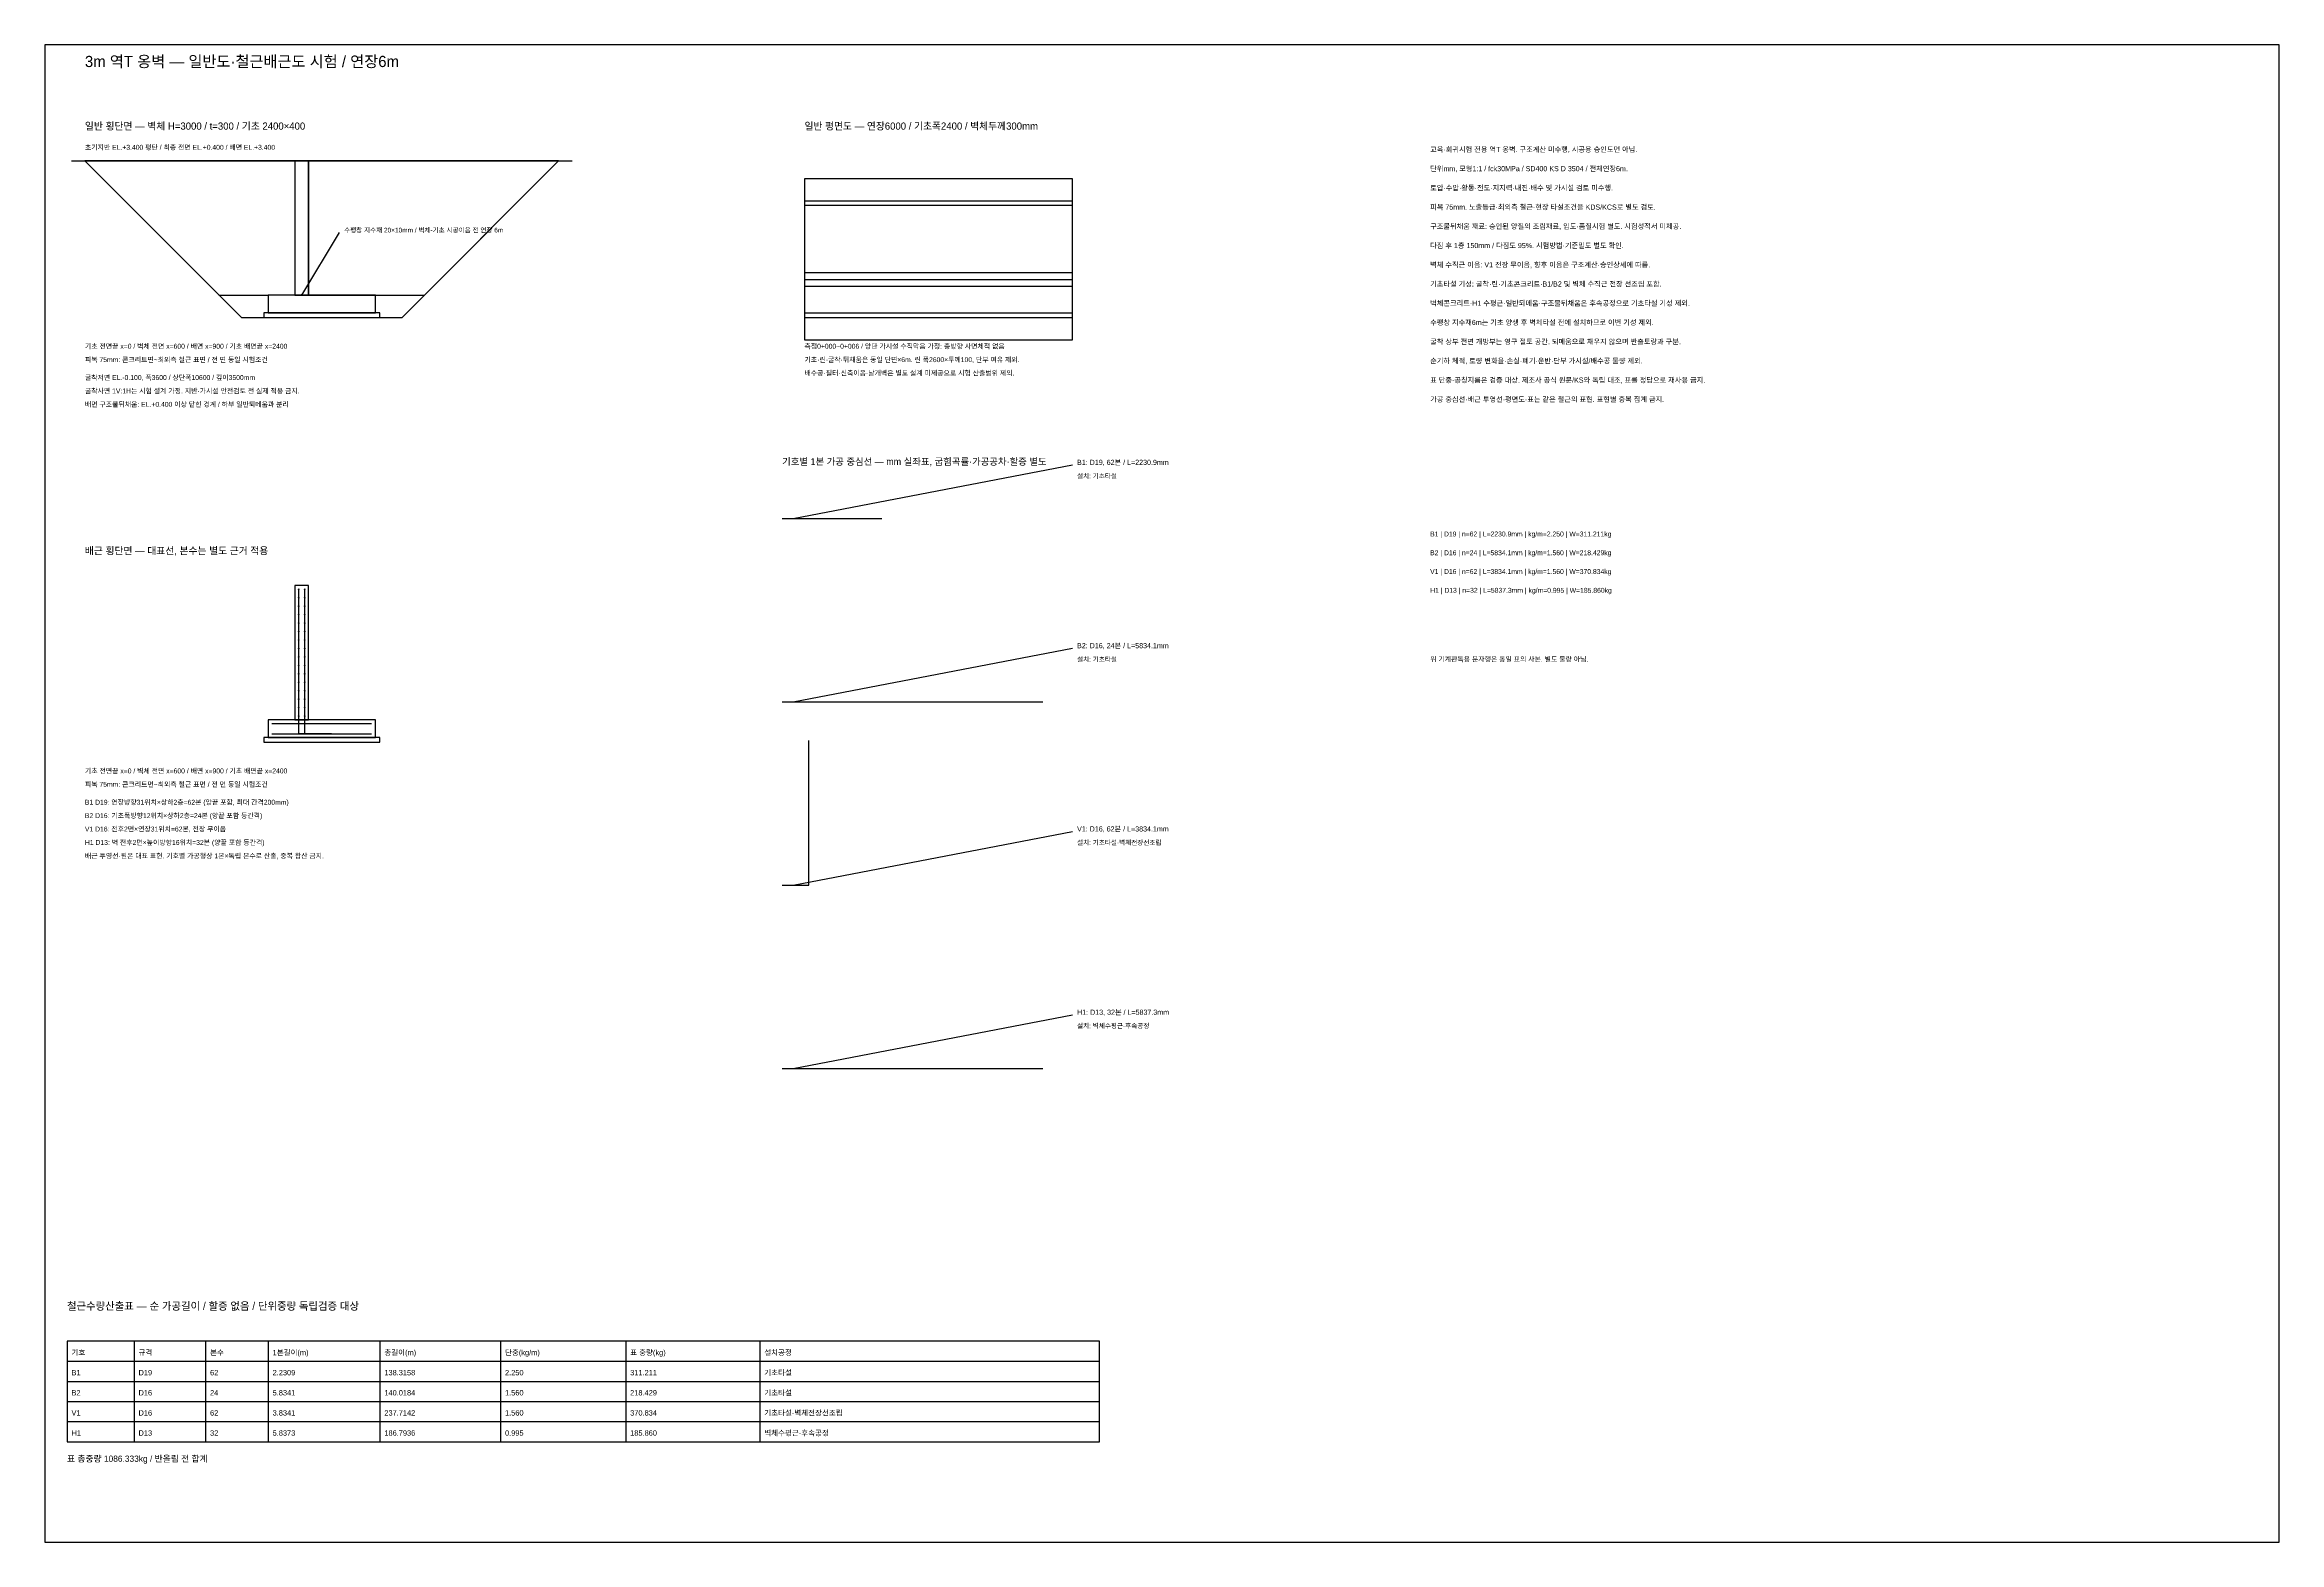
# Model space of a CAD drawing. Header units: millimetres. Extents: x -5000 to 45000, y -27500 to 6000.
import ezdxf

# ---------------------------------------------------------------- set-up
doc = ezdxf.new("R2010")
doc.units = ezdxf.units.MM
for name, color, linetype in [('BACKFILL_BOUNDARY', 7, 'Continuous'), ('BAR_COUNT_NOTE', 7, 'Continuous'), ('BAR_LEADER_B1', 7, 'Continuous'), ('BAR_LEADER_B2', 7, 'Continuous'), ('BAR_LEADER_H1', 7, 'Continuous'), ('BAR_LEADER_V1', 7, 'Continuous'), ('BAR_SCOPE', 7, 'Continuous'), ('BAR_SHAPE_B1', 7, 'Continuous'), ('BAR_SHAPE_B2', 7, 'Continuous'), ('BAR_SHAPE_H1', 7, 'Continuous'), ('BAR_SHAPE_V1', 7, 'Continuous'), ('BAR_TAG', 7, 'Continuous'), ('BAR_VIEW_B1', 7, 'Continuous'), ('BAR_VIEW_H1', 7, 'Continuous'), ('BAR_VIEW_V1', 7, 'Continuous'), ('COVER_NOTE', 7, 'Continuous'), ('DESIGN_NOTES', 7, 'Continuous'), ('DRAWING_TITLE', 7, 'Continuous'), ('EXCAVATION', 7, 'Continuous'), ('FINAL_FRONT_GROUND', 7, 'Continuous'), ('FOUNDATION_CONCRETE', 7, 'Continuous'), ('LEAN_CONCRETE', 7, 'Continuous'), ('NOTES', 7, 'Continuous'), ('ORIGINAL_GROUND', 7, 'Continuous'), ('PLAN_EXCAVATION_BOTTOM', 7, 'Continuous'), ('PLAN_FOUNDATION', 7, 'Continuous'), ('PLAN_LEAN', 7, 'Continuous'), ('PLAN_STEM', 7, 'Continuous'), ('PLAN_WATERSTOP', 7, 'Continuous'), ('REBAR_SCHEDULE', 7, 'Continuous'), ('REBAR_VIEW_FOUNDATION', 7, 'Continuous'), ('REBAR_VIEW_LEAN', 7, 'Continuous'), ('REBAR_VIEW_NOTE', 7, 'Continuous'), ('REBAR_VIEW_STEM', 7, 'Continuous'), ('SCHEDULE_GRID', 7, 'Continuous'), ('SCHEDULE_NOTE', 7, 'Continuous'), ('SCHEDULE_ROW_COPY', 7, 'Continuous'), ('SCHEDULE_TITLE', 7, 'Continuous'), ('SCHEDULE_TOTAL', 7, 'Continuous'), ('SHEET_BORDER', 7, 'Continuous'), ('SLOPE_NOTE', 7, 'Continuous'), ('VIEW_TITLE', 7, 'Continuous'), ('WALL_CONCRETE', 7, 'Continuous'), ('WATERSTOP', 7, 'Continuous'), ('WATERSTOP_LEADER', 7, 'Continuous'), ('WATERSTOP_NOTE', 7, 'Continuous')]:
    doc.layers.add(name, color=color, linetype=linetype)
doc.styles.add('SiteCAD_KO', font='AppleGothic.ttf')

msp = doc.modelspace()

# ---------------------------------------------------------------- linework, layer by layer
at = {"layer": 'BACKFILL_BOUNDARY', "color": 2}
msp.add_lwpolyline([(900, 400), (3500, 400), (6500, 3400), (900, 3400)], close=True, dxfattribs=at)
at = {"layer": 'BAR_LEADER_B1', "color": 3}
msp.add_line((11750, -4600), (18000, -3400), dxfattribs=at)
at = {"layer": 'BAR_LEADER_B2', "color": 3}
msp.add_line((11750, -8700), (18000, -7500), dxfattribs=at)
at = {"layer": 'BAR_LEADER_H1', "color": 3}
msp.add_line((11750, -16900), (18000, -15700), dxfattribs=at)
at = {"layer": 'BAR_LEADER_V1', "color": 3}
msp.add_line((11750, -12800), (18000, -11600), dxfattribs=at)
at = {"layer": 'BAR_SHAPE_B1', "color": 1}
msp.add_lwpolyline([(11500, -4600), (13730.9, -4600)], dxfattribs=at)
at = {"layer": 'BAR_SHAPE_B2', "color": 1}
msp.add_lwpolyline([(11500, -8700), (17334.1, -8700)], dxfattribs=at)
at = {"layer": 'BAR_SHAPE_H1', "color": 1}
msp.add_lwpolyline([(11500, -16900), (17337.3, -16900)], dxfattribs=at)
at = {"layer": 'BAR_SHAPE_V1', "color": 1}
msp.add_lwpolyline([(11500, -12800), (12100, -12800), (12100, -9565.9)], dxfattribs=at)
at = {"layer": 'BAR_VIEW_B1', "color": 1}
for p, q in [((84.55, -9184.55), (2315.45, -9184.55)), ((84.55, -9415.45), (2315.45, -9415.45))]:
    msp.add_line(p, q, dxfattribs=at)
at = {"layer": 'BAR_VIEW_H1', "color": 2}
for centre in [(682.95, -6181.35), (682.95, -6370.503333), (817.05, -6181.35), (817.05, -6370.503333), (682.95, -6559.656667), (682.95, -6748.81), (682.95, -6937.963333), (817.05, -6559.656667), (817.05, -6748.81), (817.05, -6937.963333), (682.95, -7127.116667), (682.95, -7316.27), (682.95, -7505.423333), (817.05, -7127.116667), (817.05, -7316.27), (817.05, -7505.423333), (682.95, -7694.576667), (682.95, -7883.73), (817.05, -7694.576667), (817.05, -7883.73), (682.95, -8072.883333), (682.95, -8262.036667), (682.95, -8451.19), (817.05, -8072.883333), (817.05, -8262.036667), (817.05, -8451.19), (682.95, -8640.343333), (682.95, -8829.496667), (817.05, -8640.343333), (817.05, -8829.496667), (682.95, -9018.65), (817.05, -9018.65)]:
    msp.add_circle(centre, 6.35, dxfattribs=at)
at = {"layer": 'BAR_VIEW_V1', "color": 1}
for points in [[(1282.95, -9417.05), (682.95, -9417.05), (682.95, -6182.95)], [(1417.05, -9417.05), (817.05, -9417.05), (817.05, -6182.95)]]:
    msp.add_lwpolyline(points, dxfattribs=at)
at = {"layer": 'EXCAVATION', "color": 8}
msp.add_lwpolyline([(-600, -100), (3000, -100), (6500, 3400), (-4100, 3400)], close=True, dxfattribs=at)
at = {"layer": 'FINAL_FRONT_GROUND', "color": 3}
msp.add_line((-1100, 400), (0, 400), dxfattribs=at)
at = {"layer": 'FOUNDATION_CONCRETE', "color": 7}
msp.add_lwpolyline([(0, 0), (2400, 0), (2400, 400), (0, 400)], close=True, dxfattribs=at)
at = {"layer": 'LEAN_CONCRETE', "color": 4}
msp.add_lwpolyline([(-100, -100), (2500, -100), (2500, 0), (-100, 0)], close=True, dxfattribs=at)
at = {"layer": 'ORIGINAL_GROUND', "color": 3}
msp.add_line((-4400, 3400), (6800, 3400), dxfattribs=at)
at = {"layer": 'PLAN_EXCAVATION_BOTTOM', "color": 8}
msp.add_lwpolyline([(12000, -600), (18000, -600), (18000, 3000), (12000, 3000)], close=True, dxfattribs=at)
at = {"layer": 'PLAN_FOUNDATION', "color": 7}
msp.add_lwpolyline([(12000, 0), (18000, 0), (18000, 2400), (12000, 2400)], close=True, dxfattribs=at)
at = {"layer": 'PLAN_LEAN', "color": 4}
msp.add_lwpolyline([(12000, -100), (18000, -100), (18000, 2500), (12000, 2500)], close=True, dxfattribs=at)
at = {"layer": 'PLAN_STEM', "color": 7}
msp.add_lwpolyline([(12000, 600), (18000, 600), (18000, 900), (12000, 900)], close=True, dxfattribs=at)
at = {"layer": 'PLAN_WATERSTOP', "color": 6}
msp.add_line((12000, 750), (18000, 750), dxfattribs=at)
at = {"layer": 'REBAR_VIEW_FOUNDATION', "color": 7}
msp.add_lwpolyline([(0, -9500), (2400, -9500), (2400, -9100), (0, -9100)], close=True, dxfattribs=at)
at = {"layer": 'REBAR_VIEW_LEAN', "color": 4}
msp.add_lwpolyline([(-100, -9600), (2500, -9600), (2500, -9500), (-100, -9500)], close=True, dxfattribs=at)
at = {"layer": 'REBAR_VIEW_STEM', "color": 7}
msp.add_lwpolyline([(600, -9100), (900, -9100), (900, -6100), (600, -6100)], close=True, dxfattribs=at)
at = {"layer": 'SCHEDULE_GRID', "color": 7}
for p, q in [((-3000, -23000), (-3000, -25250)), ((-1400, -23000), (-1400, -25250)), ((0, -23000), (0, -25250)), ((2500, -23000), (2500, -25250)), ((5200, -23000), (5200, -25250)), ((8000, -23000), (8000, -25250)), ((11000, -23000), (11000, -25250)), ((-4500, -23450), (18600, -23450)), ((-4500, -23900), (18600, -23900)), ((-4500, -24350), (18600, -24350)), ((-4500, -24800), (18600, -24800))]:
    msp.add_line(p, q, dxfattribs=at)
msp.add_lwpolyline([(-4500, -25250), (18600, -25250), (18600, -23000), (-4500, -23000)], close=True, dxfattribs=at)
at = {"layer": 'SHEET_BORDER', "color": 8}
msp.add_lwpolyline([(-5000, -27500), (45000, -27500), (45000, 6000), (-5000, 6000)], close=True, dxfattribs=at)
at = {"layer": 'WALL_CONCRETE', "color": 7}
msp.add_lwpolyline([(600, 400), (900, 400), (900, 3400), (600, 3400)], close=True, dxfattribs=at)
at = {"layer": 'WATERSTOP', "color": 6}
msp.add_lwpolyline([(740, 395), (760, 395), (760, 405), (740, 405)], close=True, dxfattribs=at)
at = {"layer": 'WATERSTOP_LEADER', "color": 6}
msp.add_line((750, 400), (1600, 1800), dxfattribs=at)

# ---------------------------------------------------------------- texts
at = {"layer": 'BAR_COUNT_NOTE', "color": 7, "style": 'SiteCAD_KO'}
for s, p in [('B1 D19: 연장방향31위치×상하2층=62본 (양끝 포함, 최대 간격200mm)', (-4100, -11000)), ('V1 D16: 전후2면×연장31위치=62본, 전장 무이음', (-4100, -11600)), ('B2 D16: 기초폭방향12위치×상하2층=24본 (양끝 포함 등간격)', (-4100, -11300)), ('H1 D13: 벽 전후2면×높이방향16위치=32본 (양끝 포함 등간격)', (-4100, -11900))]:
    msp.add_text(s, height=110, dxfattribs=at).set_placement(p)
at = {"layer": 'BAR_SCOPE', "color": 7, "style": 'SiteCAD_KO'}
for s, p in [('설치: 기초타설', (18100, -3700)), ('설치: 기초타설', (18100, -7800)), ('설치: 기초타설·벽체전장선조립', (18100, -11900)), ('설치: 벽체수평근·후속공정', (18100, -16000))]:
    msp.add_text(s, height=105, dxfattribs=at).set_placement(p)
at = {"layer": 'BAR_TAG', "color": 3, "style": 'SiteCAD_KO'}
for s, p in [('B1: D19, 62본 / L=2230.9mm', (18100, -3400)), ('B2: D16, 24본 / L=5834.1mm', (18100, -7500)), ('V1: D16, 62본 / L=3834.1mm', (18100, -11600)), ('H1: D13, 32본 / L=5837.3mm', (18100, -15700))]:
    msp.add_text(s, height=115, dxfattribs=at).set_placement(p)
at = {"layer": 'COVER_NOTE', "color": 7, "style": 'SiteCAD_KO'}
for p in [(-4100, -1100), (-4100, -10600)]:
    msp.add_text('피복 75mm: 콘크리트면~최외측 철근 표면 / 전 면 동일 시험조건', height=110, dxfattribs=at).set_placement(p)
at = {"layer": 'DESIGN_NOTES', "color": 7, "style": 'SiteCAD_KO'}
for s, p in [('교육·회귀시험 전용 역T 옹벽. 구조계산 미수행, 시공용 승인도면 아님.', (26000, 3600)), ('단위mm, 모형1:1 / fck30MPa / SD400 KS D 3504 / 전체연장6m.', (26000, 3170)), ('토압·수압·활동·전도·지지력·내진·배수 및 가시설 검토 미수행.', (26000, 2740)), ('피복 75mm. 노출등급·최외측 철근·현장 타설조건을 KDS/KCS로 별도 검토.', (26000, 2310)), ('구조물뒤채움 재료: 승인된 양질의 조립재료, 입도·품질시험 별도. 시험성적서 미제공.', (26000, 1880)), ('다짐 후 1층 150mm / 다짐도 95%. 시험방법·기준밀도 별도 확인.', (26000, 1450)), ('벽체 수직근 이음: V1 전장 무이음, 향후 이음은 구조계산·승인상세에 따름.', (26000, 1020)), ('기초타설 기성: 굴착·린·기초콘크리트·B1/B2 및 벽체 수직근 전장 선조립 포함.', (26000, 590)), ('벽체콘크리트·H1 수평근·일반되메움·구조물뒤채움은 후속공정으로 기초타설 기성 제외.', (26000, 160)), ('수팽창 지수재6m는 기초 양생 후 벽체타설 전에 설치하므로 이번 기성 제외.', (26000, -270)), ('굴착 상부 전면 개방부는 영구 절토 공간. 되메움으로 채우지 않으며 반출토량과 구분.', (26000, -700)), ('순기하 체적, 토량 변화율·손실·폐기·운반·단부 가시설/배수공 물량 제외.', (26000, -1130)), ('표 단중·공칭지름은 검증 대상. 제조사 공식 원문/KS와 독립 대조, 표를 정답으로 재사용 금지.', (26000, -1560)), ('가공 중심선·배근 투영선·평면도·표는 같은 철근의 표현. 표현별 중복 집계 금지.', (26000, -1990))]:
    msp.add_text(s, height=115, dxfattribs=at).set_placement(p)
at = {"layer": 'DRAWING_TITLE', "color": 7, "style": 'SiteCAD_KO'}
msp.add_text('3m 역T 옹벽 — 일반도·철근배근도 시험 / 연장6m', height=250, dxfattribs=at).set_placement((-4100, 5500))
at = {"layer": 'NOTES', "color": 7, "style": 'SiteCAD_KO'}
for s, p in [('초기지반 EL.+3.400 평탄 / 최종 전면 EL.+0.400 / 배면 EL.+3.400', (-4100, 3650)), ('기초 전면끝 x=0 / 벽체 전면 x=600 / 배면 x=900 / 기초 배면끝 x=2400', (-4100, -800)), ('측점0+000~0+006 / 양단 가시설 수직막음 가정: 종방향 사면체적 없음', (12000, -800)), ('기초·린·굴착·뒤채움은 동일 단면×6m. 린 폭2600×두께100, 단부 여유 제외.', (12000, -1100)), ('굴착저면 EL.-0.100, 폭3600 / 상단폭10600 / 깊이3500mm', (-4100, -1500)), ('배수공·필터·신축이음·날개벽은 별도 설계 미제공으로 시험 산출범위 제외.', (12000, -1400)), ('배면 구조물뒤채움: EL.+0.400 이상 닫힌 경계 / 하부 일반되메움과 분리', (-4100, -2100)), ('기초 전면끝 x=0 / 벽체 전면 x=600 / 배면 x=900 / 기초 배면끝 x=2400', (-4100, -10300))]:
    msp.add_text(s, height=110, dxfattribs=at).set_placement(p)
at = {"layer": 'REBAR_SCHEDULE', "color": 7, "style": 'SiteCAD_KO'}
for s, p in [('기호', (-4400, -23315)), ('규격', (-2900, -23315)), ('본수', (-1300, -23315)), ('1본길이(m)', (100, -23315)), ('총길이(m)', (2600, -23315)), ('단중(kg/m)', (5300, -23315)), ('표 중량(kg)', (8100, -23315)), ('설치공정', (11100, -23315)), ('B1', (-4400, -23765)), ('D19', (-2900, -23765)), ('62', (-1300, -23765)), ('2.2309', (100, -23765)), ('138.3158', (2600, -23765)), ('2.250', (5300, -23765)), ('311.211', (8100, -23765)), ('기초타설', (11100, -23765)), ('B2', (-4400, -24215)), ('D16', (-2900, -24215)), ('24', (-1300, -24215)), ('5.8341', (100, -24215)), ('140.0184', (2600, -24215)), ('1.560', (5300, -24215)), ('218.429', (8100, -24215)), ('기초타설', (11100, -24215)), ('V1', (-4400, -24665)), ('H1', (-4400, -25115)), ('D16', (-2900, -24665)), ('D13', (-2900, -25115)), ('32', (-1300, -25115)), ('62', (-1300, -24665)), ('3.8341', (100, -24665)), ('5.8373', (100, -25115)), ('237.7142', (2600, -24665)), ('186.7936', (2600, -25115)), ('0.995', (5300, -25115)), ('1.560', (5300, -24665)), ('370.834', (8100, -24665)), ('185.860', (8100, -25115)), ('기초타설·벽체전장선조립', (11100, -24665)), ('벽체수평근·후속공정', (11100, -25115))]:
    msp.add_text(s, height=120, dxfattribs=at).set_placement(p)
at = {"layer": 'REBAR_VIEW_NOTE', "color": 7, "style": 'SiteCAD_KO'}
msp.add_text('배근 투영선·원은 대표 표현. 기호별 가공형상 1본×독립 본수로 산출, 중복 합산 금지.', height=110, dxfattribs=at).set_placement((-4100, -12200))
at = {"layer": 'SCHEDULE_NOTE', "color": 7, "style": 'SiteCAD_KO'}
msp.add_text('위 기계판독용 문자행은 동일 표의 사본. 별도 물량 아님.', height=110, dxfattribs=at).set_placement((26000, -7800))
at = {"layer": 'SCHEDULE_ROW_COPY', "color": 7, "style": 'SiteCAD_KO'}
for s, p in [('B1 | D19 | n=62 | L=2230.9mm | kg/m=2.250 | W=311.211kg', (26000, -5000)), ('B2 | D16 | n=24 | L=5834.1mm | kg/m=1.560 | W=218.429kg', (26000, -5420)), ('V1 | D16 | n=62 | L=3834.1mm | kg/m=1.560 | W=370.834kg', (26000, -5840)), ('H1 | D13 | n=32 | L=5837.3mm | kg/m=0.995 | W=185.860kg', (26000, -6260))]:
    msp.add_text(s, height=110, dxfattribs=at).set_placement(p)
at = {"layer": 'SCHEDULE_TITLE', "color": 7, "style": 'SiteCAD_KO'}
msp.add_text('철근수량산출표 — 순 가공길이 / 할증 없음 / 단위중량 독립검증 대상', height=170, dxfattribs=at).set_placement((-4500, -22300))
at = {"layer": 'SCHEDULE_TOTAL', "color": 7, "style": 'SiteCAD_KO'}
msp.add_text('표 총중량 1086.333kg / 반올림 전 합계', height=140, dxfattribs=at).set_placement((-4500, -25700))
at = {"layer": 'SLOPE_NOTE', "color": 7, "style": 'SiteCAD_KO'}
msp.add_text('굴착사면 1V:1H는 시험 설계 가정. 지반·가시설 안전검토 전 실제 적용 금지.', height=110, dxfattribs=at).set_placement((-4100, -1800))
at = {"layer": 'VIEW_TITLE', "color": 7, "style": 'SiteCAD_KO'}
for s, height, p in [('일반 횡단면 — 벽체 H=3000 / t=300 / 기초 2400×400', 160, (-4100, 4100)), ('일반 평면도 — 연장6000 / 기초폭2400 / 벽체두께300mm', 160, (12000, 4100)), ('기호별 1본 가공 중심선 — mm 실좌표, 굽힘곡률·가공공차·할증 별도', 150, (11500, -3400)), ('배근 횡단면 — 대표선, 본수는 별도 근거 적용', 160, (-4100, -5400))]:
    msp.add_text(s, height=height, dxfattribs=at).set_placement(p)
at = {"layer": 'WATERSTOP_NOTE', "color": 6, "style": 'SiteCAD_KO'}
msp.add_text('수팽창 지수재 20×10mm / 벽체-기초 시공이음 전 연장 6m', height=105, dxfattribs=at).set_placement((1700, 1800))

doc.saveas('drawing.dxf')
